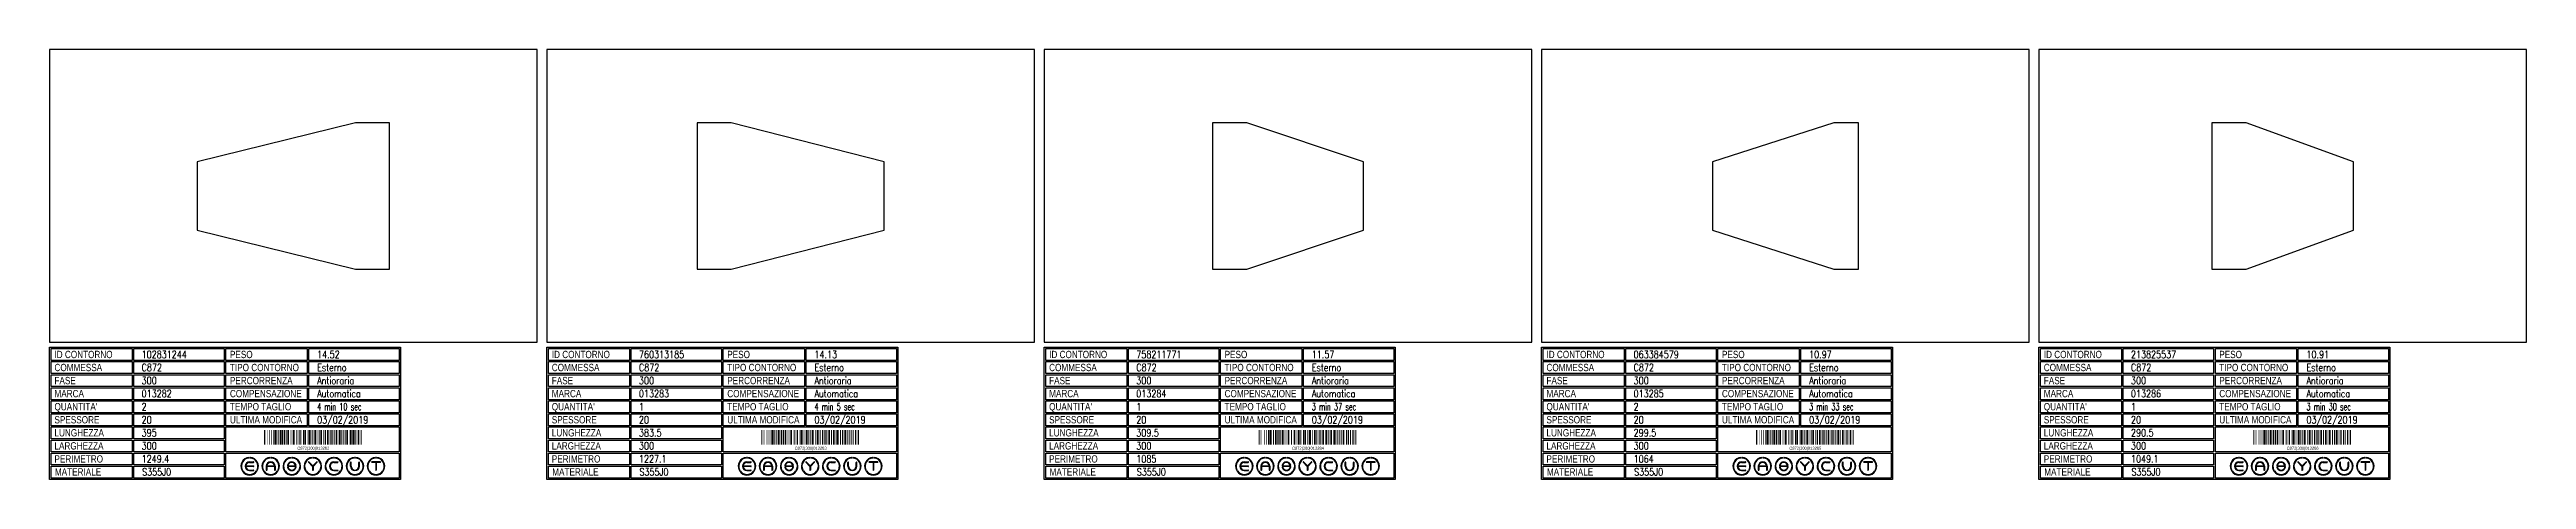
# Model space of a CAD drawing. Header units: millimetres. Extents: x 10000 to 53102, y 10000 to 35064.
# Drawn here: x 15100 to 20180, y 33262 to 34143 of the extents above; entities that cross this region are included whole.
import ezdxf
from ezdxf.enums import TextEntityAlignment as Align

# ---------------------------------------------------------------- set-up
doc = ezdxf.new("R2010")
doc.units = ezdxf.units.MM
doc.styles.add('EasyCutStyle', font='romans.shx', dxfattribs={"width": 0.8})
doc.styles.add('EasyCutStyle1', font='arial.ttf', dxfattribs={"width": 0.8})

# ---------------------------------------------------------------- blocks, each defined once
blk = doc.blocks.new('BlockShape01')
at = {"color": 253}
blk.add_lwpolyline([(0, 0), (720, 0), (720, -271), (0, -271)], close=True, dxfattribs=at)
at = {"color": 2}
for points in [[(3, -2.9), (169.3, -2.9), (169.3, -27.3), (3, -27.3)], [(3, -2.9), (169.3, -2.9), (169.3, -27.3), (3, -27.3)], [(3, -29.6), (169.3, -29.6), (169.3, -54), (3, -54)], [(361.9, -2.9), (528.3, -2.9), (528.3, -27.3), (361.9, -27.3)], [(361.9, -29.6), (528.3, -29.6), (528.3, -54), (361.9, -54)], [(3, -56.4), (169.3, -56.4), (169.3, -80.8), (3, -80.8)], [(3, -83.1), (169.3, -83.1), (169.3, -107.6), (3, -107.6)], [(361.9, -56.4), (528.3, -56.4), (528.3, -80.8), (361.9, -80.8)], [(361.9, -83.1), (528.3, -83.1), (528.3, -107.6), (361.9, -107.6)], [(3, -109.9), (169.3, -109.9), (169.3, -134.3), (3, -134.3)], [(3, -136.7), (169.3, -136.7), (169.3, -161.1), (3, -161.1)], [(361.9, -109.9), (528.3, -109.9), (528.3, -134.3), (361.9, -134.3)], [(361.9, -136.7), (528.3, -136.7), (528.3, -161.1), (361.9, -161.1)], [(3, -163.4), (169.3, -163.4), (169.3, -187.9), (3, -187.9)], [(3, -190.2), (169.3, -190.2), (169.3, -214.6), (3, -214.6)], [(3, -217), (169.3, -217), (169.3, -241.4), (3, -241.4)], [(3, -243.7), (169.3, -243.7), (169.3, -268.1), (3, -268.1)]]:
    blk.add_lwpolyline(points, close=True, dxfattribs=at)
at = {"color": 1}
for points in [[(172.7, -2.9), (358.1, -2.9), (358.1, -27.3), (172.7, -27.3)], [(172.7, -29.6), (358.1, -29.6), (358.1, -54), (172.7, -54)], [(531.6, -2.9), (717, -2.9), (717, -27.3), (531.6, -27.3)], [(531.6, -29.6), (717, -29.6), (717, -54), (531.6, -54)], [(172.7, -56.4), (358.1, -56.4), (358.1, -80.8), (172.7, -80.8)], [(172.7, -83.1), (358.1, -83.1), (358.1, -107.6), (172.7, -107.6)], [(531.6, -56.4), (717, -56.4), (717, -80.8), (531.6, -80.8)], [(531.6, -83.1), (717, -83.1), (717, -107.6), (531.6, -107.6)], [(172.7, -109.9), (358.1, -109.9), (358.1, -134.3), (172.7, -134.3)], [(172.7, -136.7), (358.1, -136.7), (358.1, -161.1), (172.7, -161.1)], [(531.6, -109.9), (717, -109.9), (717, -134.3), (531.6, -134.3)], [(531.6, -136.7), (717, -136.7), (717, -161.1), (531.6, -161.1)], [(172.7, -163.4), (358.1, -163.4), (358.1, -187.9), (172.7, -187.9)], [(172.7, -190.2), (358.1, -190.2), (358.1, -214.6), (172.7, -214.6)], [(361.9, -163.4), (717, -163.4), (717, -214.6), (361.9, -214.6)], [(172.7, -217), (358.1, -217), (358.1, -241.4), (172.7, -241.4)], [(172.7, -243.7), (358.1, -243.7), (358.1, -268.1), (172.7, -268.1)], [(361.9, -217), (717, -217), (717, -268.1), (361.9, -268.1)]]:
    blk.add_lwpolyline(points, close=True, dxfattribs=at)
at = {"color": 161, "style": 'EasyCutStyle1', "width": 0.8}
for s, p in [('COMMESSA', (10.1, -49.1)), ('ID CONTORNO', (10.1, -22.4)), ('TIPO CONTORNO', (370, -49.1)), ('PESO', (370, -22.4)), ('FASE', (10.1, -75.9)), ('MARCA', (10.1, -102.6)), ('COMPENSAZIONE', (370, -102.6)), ('PERCORRENZA', (370, -75.9)), ("QUANTITA'", (10.1, -129.4)), ('SPESSORE', (10.1, -156.2)), ('TEMPO TAGLIO', (370, -129.4)), ('ULTIMA MODIFICA', (370, -156.2)), ('LUNGHEZZA', (10.1, -182.9)), ('LARGHEZZA', (10.1, -209.7)), ('PERIMETRO', (10.1, -236.5)), ('MATERIALE', (11, -263.2))]:
    blk.add_text(s, height=15, dxfattribs=at).set_placement(p)
at = {"style": 'EasyCutStyle'}
for tag, p, width in [('ORDERSHAPE', (188.9, -49.1), 0.8), ('IDSHAPE', (188.9, -22.4), 0.8), ('TYPESHAPE', (548.8, -49.1), 0.8), ('WEIGTHSHAPE', (548.8, -22.4), 0.8), ('PHASESHAPE', (188.9, -75.9), 0.8), ('MKSHAPE', (188.9, -102.6), 0.8), ('JOUSHAPE', (548.8, -75.9), 0.8), ('COMPSHAPE', (548.8, -102.6), 0.8), ('TKSHAPE', (188.9, -156.2), 0.8), ('QTASHAPE', (188.9, -129.4), 0.8), ('TIMECUTSHAPE', (548.8, -129.4), 0.65), ('LASTMODIFYSHAPE', (548.8, -156.2), 0.8), ('LENGTHSHAPE', (188.9, -182.9), 0.8), ('HEIGHTSHAPE', (188.9, -209.7), 0.8), ('PERIMETERSHAPE', (188.9, -236.5), 0.8), ('MATSHAPE', (189.8, -263.2), 0.8)]:
    blk.add_attdef(tag, p, '', height=15, dxfattribs=dict(at, width=width))
blk = doc.blocks.new('Logo')
for color, points in [(140, [(-144.9, -7.2, -1), (-145.9, -7.6, -0.520567), (-131.2, 17.9, -1), (-131.1, 16.9, 0.520567)]), (256, [(-121.7, 0.5), (-137.5, 0.5, -0.394366), (-129.6, 7.9), (-121.7, 7.9, 1), (-121.7, 9), (-129.6, 9, 1), (-129.6, -9), (-121.7, -9, 1), (-121.7, -7.9), (-129.6, -7.9, -0.394366), (-137.5, -0.5), (-121.7, -0.5, 1)]), (140, [(-114.3, -7.2, 1), (-113.3, -7.6, 0.520567), (-128, 17.9, 0.916853), (-128.2, 16.9, 0.043377), (-128.1, 16.9, -0.520567)]), (140, [(-101.7, -7.2, -1), (-102.7, -7.6, -0.520567), (-88, 17.9, -1), (-87.9, 16.9, 0.520567)]), (140, [(-71.1, -7.2, 1), (-70.1, -7.6, 0.520567), (-84.8, 17.9, 1), (-84.9, 16.9, -0.520567)]), (140, [(-58.5, -7.2, -1), (-59.5, -7.6, -0.520567), (-44.8, 17.9, -1), (-44.7, 16.9, 0.520567)]), (256, [(-36.6, -0.5, -0.486114), (-35.5, -1.9, -0.776377), (-50.9, -2, 1), (-51.9, -2.3, 0.776377), (-34.5, -2.1, 0.486114), (-36.6, 0.5), (-49.8, 0.5, -0.486114), (-50.9, 1.9, -0.776377), (-35.5, 2, 1), (-34.5, 2.3, 0.776377), (-51.9, 2.1, 0.486114), (-49.8, -0.5)]), (140, [(-27.9, -7.2, 1), (-26.9, -7.6, 0.520567), (-41.6, 17.9, 1), (-41.7, 16.9, -0.520567)]), (140, [(-15.3, -7.2, -1), (-16.3, -7.6, -0.520567), (-1.6, 17.9, -1), (-1.5, 16.9, 0.520567)]), (256, [(0, 0.8), (-8.1, 8.8, 1), (-8.8, 8.1), (-0.5, -0.2), (-0.5, -7.9, 1), (0.5, -7.9), (0.5, -0.2), (8.8, 8.1, 1), (8.1, 8.8)]), (140, [(15.3, -7.2, 1), (16.3, -7.6, 0.520567), (1.6, 17.9, 1), (1.5, 16.9, -0.520567)]), (140, [(27.9, -7.2, -1), (26.9, -7.6, -0.520567), (41.6, 17.9, -1), (41.7, 16.9, 0.520567)]), (256, [(43.2, -9), (51.1, -9, 1), (51.1, -7.9), (43.2, -7.9, -1), (43.2, 7.9), (51.1, 7.9, 1), (51.1, 9), (43.2, 9, 1)]), (140, [(58.5, -7.2, 1), (59.5, -7.6, 0.520567), (44.8, 17.9, 1), (44.7, 16.9, -0.520567)]), (140, [(71.1, -7.2, -1), (70.1, -7.6, -0.520567), (84.8, 17.9, -1), (84.9, 16.9, 0.520567)]), (256, [(78.5, 0), (78.5, 7.9, 1), (77.4, 7.9), (77.4, 0, 1), (95.4, 0), (95.4, 7.9, 1), (94.3, 7.9), (94.3, 0, -1)]), (140, [(101.7, -7.2, 1), (102.7, -7.6, 0.520567), (88, 17.9, 1), (87.9, 16.9, -0.520567)]), (140, [(114.3, -7.2, -1), (113.3, -7.6, -0.520567), (128, 17.9, -1), (128.1, 16.9, 0.520567)]), (256, [(121.1, 9, 1), (121.1, 7.9), (129.1, 7.9), (129.1, -7.9, 1), (130.1, -7.9), (130.1, 7.9), (138.1, 7.9, 1), (138.1, 9)]), (140, [(144.9, -7.2, 1), (145.9, -7.6, 0.520567), (131.2, 17.9, 1), (131.1, 16.9, -0.520567)]), (140, [(-114.9, -10.3, 1), (-115.7, -9.7, -0.520567), (-143.5, -9.7, 1), (-144.3, -10.3, 0.520567)]), (140, [(-71.7, -10.3, 1), (-72.5, -9.7, -0.520567), (-100.3, -9.7, 1), (-101.1, -10.3, 0.520567)]), (140, [(-28.5, -10.3, 1), (-29.3, -9.7, -0.520567), (-57.1, -9.7, 1), (-57.9, -10.3, 0.520567)]), (140, [(14.7, -10.3, 1), (13.9, -9.7, -0.520567), (-13.9, -9.7, 1), (-14.7, -10.3, 0.520567)]), (140, [(57.9, -10.3, 1), (57.1, -9.7, -0.520567), (29.3, -9.7, 1), (28.5, -10.3, 0.520567)]), (140, [(101.1, -10.3, 1), (100.3, -9.7, -0.520567), (72.5, -9.7, 1), (71.7, -10.3, 0.520567)]), (140, [(144.3, -10.3, 1), (143.5, -9.7, -0.520567), (115.7, -9.7, 1), (114.9, -10.3, 0.520567)])]:
    blk.add_hatch(color=color).paths.add_polyline_path(points)
h = blk.add_hatch(color=256)
h.paths.add_polyline_path([(-78.5, -0.5), (-78.5, -7.9, 1), (-77.4, -7.9), (-77.4, 0, 1), (-95.4, 0), (-95.4, -7.9, 1), (-94.3, -7.9), (-94.3, -0.5)])
h.paths.add_polyline_path([(-94.3, 0.5, -0.933992), (-78.5, 0.5)], flags=16)
for p, q in [((-121.7, 0.5), (-137.5, 0.5)), ((-129.6, 9), (-121.7, 9)), ((-129.6, 7.9), (-121.7, 7.9)), ((-95.4, 0), (-95.4, -7.9)), ((-78.5, 0.5), (-94.3, 0.5)), ((-77.4, 0), (-77.4, -7.9)), ((-36.6, 0.5), (-49.8, 0.5)), ((-0.5, -0.2), (-8.8, 8.1)), ((0, 0.8), (-8.1, 8.8)), ((0, 0.8), (8.1, 8.8)), ((0.5, -0.2), (8.8, 8.1)), ((43.2, 9), (51.1, 9)), ((43.2, 7.9), (51.1, 7.9)), ((77.4, 0), (77.4, 7.9)), ((78.5, 0), (78.5, 7.9)), ((94.3, 0), (94.3, 7.9)), ((95.4, 0), (95.4, 7.9)), ((138.1, 9), (121.1, 9)), ((129.1, 7.9), (121.1, 7.9)), ((129.1, 7.9), (129.1, -7.9)), ((130.1, 7.9), (130.1, -7.9)), ((138.1, 7.9), (130.1, 7.9)), ((-121.7, -0.5), (-137.5, -0.5)), ((-129.6, -7.9), (-121.7, -7.9)), ((-129.6, -9), (-121.7, -9)), ((-94.3, -0.5), (-94.3, -7.9)), ((-78.5, -0.5), (-94.3, -0.5)), ((-78.5, -0.5), (-78.5, -7.9)), ((-36.6, -0.5), (-49.8, -0.5)), ((-0.5, -0.2), (-0.5, -7.9)), ((0.5, -0.2), (0.5, -7.9)), ((43.2, -7.9), (51.1, -7.9)), ((43.2, -9), (51.1, -9))]:
    blk.add_line(p, q)
at = {"color": 140}
for centre, radius, start, end in [((-129.6, 0), 18, 95, 205), ((-129.6, 0), 16.9, 95, 205), ((-131.1, 17.4), 0.54, 275, 95), ((-128.1, 17.4), 0.54, 85, 265), ((-129.6, 0), 16.9, 335, 85), ((-129.6, 0), 18, 335, 85), ((-86.4, 0), 18, 95, 205), ((-86.4, 0), 16.9, 95, 205), ((-87.9, 17.4), 0.54, 275, 95), ((-84.9, 17.4), 0.54, 85, 265), ((-86.4, 0), 16.9, 335, 85), ((-86.4, 0), 18, 335, 85), ((-43.2, 0), 18, 95, 205), ((-43.2, 0), 16.9, 95, 205), ((-44.7, 17.4), 0.54, 275, 95), ((-41.7, 17.4), 0.54, 85, 265), ((-43.2, 0), 16.9, 335, 85), ((-43.2, 0), 18, 335, 85), ((0, 0), 18, 95, 205), ((0, 0), 16.9, 95, 205), ((-1.5, 17.4), 0.54, 275, 95), ((1.5, 17.4), 0.54, 85, 265), ((0, 0), 16.9, 335, 85), ((0, 0), 18, 335, 85), ((43.2, 0), 18, 95, 205), ((43.2, 0), 16.9, 95, 205), ((41.7, 17.4), 0.54, 275, 95), ((44.7, 17.4), 0.54, 85, 265), ((43.2, 0), 16.9, 335, 85), ((43.2, 0), 18, 335, 85), ((86.4, 0), 18, 95, 205), ((86.4, 0), 16.9, 95, 205), ((84.9, 17.4), 0.54, 275, 95), ((87.9, 17.4), 0.54, 85, 265), ((86.4, 0), 16.9, 335, 85), ((86.4, 0), 18, 335, 85), ((129.6, 0), 18, 95, 205), ((129.6, 0), 16.9, 95, 205), ((128.1, 17.4), 0.54, 275, 95), ((131.1, 17.4), 0.54, 85, 265), ((129.6, 0), 16.9, 335, 85), ((129.6, 0), 18, 335, 85), ((-145.4, -7.4), 0.54, 205, 25), ((-143.9, -10), 0.54, 35, 215), ((-129.6, 0), 18, 215, 325), ((-129.6, 0), 16.9, 215, 325), ((-115.3, -10), 0.54, 325, 145), ((-113.8, -7.4), 0.54, 155, 335), ((-102.2, -7.4), 0.54, 205, 25), ((-100.7, -10), 0.54, 35, 215), ((-86.4, 0), 18, 215, 325), ((-86.4, 0), 16.9, 215, 325), ((-72.1, -10), 0.54, 325, 145), ((-70.6, -7.4), 0.54, 155, 335), ((-59, -7.4), 0.54, 205, 25), ((-57.5, -10), 0.54, 35, 215), ((-43.2, 0), 18, 215, 325), ((-43.2, 0), 16.9, 215, 325), ((-28.9, -10), 0.54, 325, 145), ((-27.4, -7.4), 0.54, 155, 335), ((-15.8, -7.4), 0.54, 205, 25), ((-14.3, -10), 0.54, 35, 215), ((0, 0), 18, 215, 325), ((0, 0), 16.9, 215, 325), ((14.3, -10), 0.54, 325, 145), ((15.8, -7.4), 0.54, 155, 335), ((27.4, -7.4), 0.54, 205, 25), ((28.9, -10), 0.54, 35, 215), ((43.2, 0), 18, 215, 325), ((43.2, 0), 16.9, 215, 325), ((57.5, -10), 0.54, 325, 145), ((59, -7.4), 0.54, 155, 335), ((70.6, -7.4), 0.54, 205, 25), ((72.1, -10), 0.54, 35, 215), ((86.4, 0), 18, 215, 325), ((86.4, 0), 16.9, 215, 325), ((100.7, -10), 0.54, 325, 145), ((102.2, -7.4), 0.54, 155, 335), ((113.8, -7.4), 0.54, 205, 25), ((115.3, -10), 0.54, 35, 215), ((129.6, 0), 18, 215, 325), ((129.6, 0), 16.9, 215, 325), ((143.9, -10), 0.54, 325, 145), ((145.4, -7.4), 0.54, 155, 335)]:
    blk.add_arc(centre, radius, start, end, dxfattribs=at)
for centre, radius, start, end in [((-129.6, 0), 9, 90, 270), ((-129.6, 0), 7.92, 90, 176.0904), ((-121.7, 8.5), 0.54, 270, 90), ((-121.7, 0), 0.54, 270, 90), ((-86.4, 0), 9, 0, 180), ((-86.4, 0), 7.92, 3.9096, 176.0904), ((-49.8, 1.6), 2.16, 166.2998, 270), ((-43.2, 0), 9, 15, 166.2998), ((-43.2, 0), 7.92, 15, 166.2998), ((-49.8, 1.6), 1.08, 166.2998, 270), ((-36.6, -1.6), 2.16, 346.2998, 90), ((-35, 2.2), 0.54, 195, 15), ((-8.5, 8.5), 0.54, 45, 225), ((8.5, 8.5), 0.54, 315, 135), ((43.2, 0), 9, 90, 270), ((43.2, 0), 7.92, 90, 270), ((51.1, 8.5), 0.54, 270, 90), ((77.9, 7.9), 0.54, 0, 180), ((86.4, 0), 9, 180, 0), ((86.4, 0), 7.92, 180, 0), ((94.9, 7.9), 0.54, 0, 180), ((121.1, 8.5), 0.54, 90, 270), ((138.1, 8.5), 0.54, 270, 90), ((-129.6, 0), 7.92, 183.9096, 270), ((-121.7, -8.5), 0.54, 270, 90), ((-94.9, -7.9), 0.54, 180, 0), ((-77.9, -7.9), 0.54, 180, 0), ((-51.4, -2.2), 0.54, 15, 195), ((-43.2, 0), 9, 195, 346.2998), ((-43.2, 0), 7.92, 195, 346.2998), ((-36.6, -1.6), 1.08, 346.2998, 90), ((0, -7.9), 0.54, 180, 0), ((51.1, -8.5), 0.54, 270, 90), ((129.6, -7.9), 0.54, 180, 0)]:
    blk.add_arc(centre, radius, start, end)
blk = doc.blocks.new('102831244_128', base_point=(237.5, -370))
at = {"linetype": 'Continuous'}
for points, const_width in [([(238.5, -370), (238.5, -340)], 2), ([(241, -370), (241, -340)], 1), ([(244, -370), (244, -340)], 1), ([(249, -370), (249, -340)], 1), ([(253, -370), (253, -340)], 1), ([(257.5, -370), (257.5, -340)], 2), ([(261, -370), (261, -340)], 3), ([(264, -370), (264, -340)], 1), ([(267.5, -370), (267.5, -340)], 2), ([(272, -370), (272, -340)], 3), ([(275.5, -370), (275.5, -340)], 2), ([(279, -370), (279, -340)], 3), ([(282.5, -370), (282.5, -340)], 2), ([(287, -370), (287, -340)], 3), ([(291, -370), (291, -340)], 1), ([(293, -370), (293, -340)], 1), ([(295, -370), (295, -340)], 1), ([(298.5, -370), (298.5, -340)], 4), ([(304.5, -370), (304.5, -340)], 2), ([(308, -370), (308, -340)], 1), ([(311, -370), (311, -340)], 3), ([(315, -370), (315, -340)], 1), ([(319, -370), (319, -340)], 3), ([(322.5, -370), (322.5, -340)], 2), ([(326, -370), (326, -340)], 1), ([(330, -370), (330, -340)], 3), ([(333.5, -370), (333.5, -340)], 2), ([(337, -370), (337, -340)], 1), ([(339, -370), (339, -340)], 1), ([(342.5, -370), (342.5, -340)], 4), ([(348, -370), (348, -340)], 1), ([(352, -370), (352, -340)], 3), ([(355.5, -370), (355.5, -340)], 2), ([(359, -370), (359, -340)], 1), ([(363, -370), (363, -340)], 3), ([(367.5, -370), (367.5, -340)], 2), ([(370.5, -370), (370.5, -340)], 2), ([(374, -370), (374, -340)], 1), ([(377, -370), (377, -340)], 3), ([(381.5, -370), (381.5, -340)], 2), ([(386, -370), (386, -340)], 3), ([(390, -370), (390, -340)], 1), ([(393, -370), (393, -340)], 3), ([(396, -370), (396, -340)], 1), ([(399.5, -370), (399.5, -340)], 2), ([(403.5, -370), (403.5, -340)], 2), ([(408, -370), (408, -340)], 3), ([(412, -370), (412, -340)], 1), ([(414.5, -370), (414.5, -340)], 2), ([(417.5, -370), (417.5, -340)], 2), ([(421.5, -370), (421.5, -340)], 4), ([(425.5, -370), (425.5, -340)], 2), ([(431, -370), (431, -340)], 3), ([(434, -370), (434, -340)], 1), ([(436.5, -370), (436.5, -340)], 2)]:
    blk.add_lwpolyline(points, dxfattribs=dict(at, const_width=const_width))
blk.add_text('C872|300|013282', height=6).set_placement((338.5, -380.5), align=Align.CENTER)
blk = doc.blocks.new('760313185_128', base_point=(231.75, -370))
at = {"linetype": 'Continuous'}
for points, const_width in [([(232.75, -370), (232.75, -340)], 2), ([(235.25, -370), (235.25, -340)], 1), ([(238.25, -370), (238.25, -340)], 1), ([(243.25, -370), (243.25, -340)], 1), ([(247.25, -370), (247.25, -340)], 1), ([(251.75, -370), (251.75, -340)], 2), ([(255.25, -370), (255.25, -340)], 3), ([(258.25, -370), (258.25, -340)], 1), ([(261.75, -370), (261.75, -340)], 2), ([(266.25, -370), (266.25, -340)], 3), ([(269.75, -370), (269.75, -340)], 2), ([(273.25, -370), (273.25, -340)], 3), ([(276.75, -370), (276.75, -340)], 2), ([(281.25, -370), (281.25, -340)], 3), ([(285.25, -370), (285.25, -340)], 1), ([(287.25, -370), (287.25, -340)], 1), ([(289.25, -370), (289.25, -340)], 1), ([(292.75, -370), (292.75, -340)], 4), ([(298.75, -370), (298.75, -340)], 2), ([(302.25, -370), (302.25, -340)], 1), ([(305.25, -370), (305.25, -340)], 3), ([(309.25, -370), (309.25, -340)], 1), ([(313.25, -370), (313.25, -340)], 3), ([(316.75, -370), (316.75, -340)], 2), ([(320.25, -370), (320.25, -340)], 1), ([(324.25, -370), (324.25, -340)], 3), ([(327.75, -370), (327.75, -340)], 2), ([(331.25, -370), (331.25, -340)], 1), ([(333.25, -370), (333.25, -340)], 1), ([(336.75, -370), (336.75, -340)], 4), ([(342.25, -370), (342.25, -340)], 1), ([(346.25, -370), (346.25, -340)], 3), ([(349.75, -370), (349.75, -340)], 2), ([(353.25, -370), (353.25, -340)], 1), ([(357.25, -370), (357.25, -340)], 3), ([(361.75, -370), (361.75, -340)], 2), ([(364.75, -370), (364.75, -340)], 2), ([(368.25, -370), (368.25, -340)], 1), ([(371.25, -370), (371.25, -340)], 3), ([(375.75, -370), (375.75, -340)], 2), ([(380.25, -370), (380.25, -340)], 3), ([(384.25, -370), (384.25, -340)], 1), ([(387.25, -370), (387.25, -340)], 3), ([(390.25, -370), (390.25, -340)], 1), ([(393.75, -370), (393.75, -340)], 2), ([(397.75, -370), (397.75, -340)], 2), ([(401.25, -370), (401.25, -340)], 1), ([(404.25, -370), (404.25, -340)], 3), ([(408.75, -370), (408.75, -340)], 2), ([(412.75, -370), (412.75, -340)], 2), ([(415.75, -370), (415.75, -340)], 2), ([(419.75, -370), (419.75, -340)], 2), ([(425.25, -370), (425.25, -340)], 3), ([(428.25, -370), (428.25, -340)], 1), ([(430.75, -370), (430.75, -340)], 2)]:
    blk.add_lwpolyline(points, dxfattribs=dict(at, const_width=const_width))
blk.add_text('C872|300|013283', height=6).set_placement((332.75, -380.5), align=Align.CENTER)
blk = doc.blocks.new('758211771_128', base_point=(194.75, -370))
at = {"linetype": 'Continuous'}
for points, const_width in [([(195.75, -370), (195.75, -340)], 2), ([(198.25, -370), (198.25, -340)], 1), ([(201.25, -370), (201.25, -340)], 1), ([(206.25, -370), (206.25, -340)], 1), ([(210.25, -370), (210.25, -340)], 1), ([(214.75, -370), (214.75, -340)], 2), ([(218.25, -370), (218.25, -340)], 3), ([(221.25, -370), (221.25, -340)], 1), ([(224.75, -370), (224.75, -340)], 2), ([(229.25, -370), (229.25, -340)], 3), ([(232.75, -370), (232.75, -340)], 2), ([(236.25, -370), (236.25, -340)], 3), ([(239.75, -370), (239.75, -340)], 2), ([(244.25, -370), (244.25, -340)], 3), ([(248.25, -370), (248.25, -340)], 1), ([(250.25, -370), (250.25, -340)], 1), ([(252.25, -370), (252.25, -340)], 1), ([(255.75, -370), (255.75, -340)], 4), ([(261.75, -370), (261.75, -340)], 2), ([(265.25, -370), (265.25, -340)], 1), ([(268.25, -370), (268.25, -340)], 3), ([(272.25, -370), (272.25, -340)], 1), ([(276.25, -370), (276.25, -340)], 3), ([(279.75, -370), (279.75, -340)], 2), ([(283.25, -370), (283.25, -340)], 1), ([(287.25, -370), (287.25, -340)], 3), ([(290.75, -370), (290.75, -340)], 2), ([(294.25, -370), (294.25, -340)], 1), ([(296.25, -370), (296.25, -340)], 1), ([(299.75, -370), (299.75, -340)], 4), ([(305.25, -370), (305.25, -340)], 1), ([(309.25, -370), (309.25, -340)], 3), ([(312.75, -370), (312.75, -340)], 2), ([(316.25, -370), (316.25, -340)], 1), ([(320.25, -370), (320.25, -340)], 3), ([(324.75, -370), (324.75, -340)], 2), ([(327.75, -370), (327.75, -340)], 2), ([(331.25, -370), (331.25, -340)], 1), ([(334.25, -370), (334.25, -340)], 3), ([(338.75, -370), (338.75, -340)], 2), ([(343.25, -370), (343.25, -340)], 3), ([(347.25, -370), (347.25, -340)], 1), ([(350.25, -370), (350.25, -340)], 3), ([(353.25, -370), (353.25, -340)], 1), ([(356.75, -370), (356.75, -340)], 2), ([(360.75, -370), (360.75, -340)], 2), ([(364.25, -370), (364.25, -340)], 1), ([(368.25, -370), (368.25, -340)], 3), ([(371.25, -370), (371.25, -340)], 1), ([(375.25, -370), (375.25, -340)], 3), ([(378.75, -370), (378.75, -340)], 2), ([(382.75, -370), (382.75, -340)], 2), ([(388.25, -370), (388.25, -340)], 3), ([(391.25, -370), (391.25, -340)], 1), ([(393.75, -370), (393.75, -340)], 2)]:
    blk.add_lwpolyline(points, dxfattribs=dict(at, const_width=const_width))
blk.add_text('C872|300|013284', height=6).set_placement((295.75, -380.5), align=Align.CENTER)
blk = doc.blocks.new('063384579_128', base_point=(189.75, -370))
at = {"linetype": 'Continuous'}
for points, const_width in [([(190.75, -370), (190.75, -340)], 2), ([(193.25, -370), (193.25, -340)], 1), ([(196.25, -370), (196.25, -340)], 1), ([(201.25, -370), (201.25, -340)], 1), ([(205.25, -370), (205.25, -340)], 1), ([(209.75, -370), (209.75, -340)], 2), ([(213.25, -370), (213.25, -340)], 3), ([(216.25, -370), (216.25, -340)], 1), ([(219.75, -370), (219.75, -340)], 2), ([(224.25, -370), (224.25, -340)], 3), ([(227.75, -370), (227.75, -340)], 2), ([(231.25, -370), (231.25, -340)], 3), ([(234.75, -370), (234.75, -340)], 2), ([(239.25, -370), (239.25, -340)], 3), ([(243.25, -370), (243.25, -340)], 1), ([(245.25, -370), (245.25, -340)], 1), ([(247.25, -370), (247.25, -340)], 1), ([(250.75, -370), (250.75, -340)], 4), ([(256.75, -370), (256.75, -340)], 2), ([(260.25, -370), (260.25, -340)], 1), ([(263.25, -370), (263.25, -340)], 3), ([(267.25, -370), (267.25, -340)], 1), ([(271.25, -370), (271.25, -340)], 3), ([(274.75, -370), (274.75, -340)], 2), ([(278.25, -370), (278.25, -340)], 1), ([(282.25, -370), (282.25, -340)], 3), ([(285.75, -370), (285.75, -340)], 2), ([(289.25, -370), (289.25, -340)], 1), ([(291.25, -370), (291.25, -340)], 1), ([(294.75, -370), (294.75, -340)], 4), ([(300.25, -370), (300.25, -340)], 1), ([(304.25, -370), (304.25, -340)], 3), ([(307.75, -370), (307.75, -340)], 2), ([(311.25, -370), (311.25, -340)], 1), ([(315.25, -370), (315.25, -340)], 3), ([(319.75, -370), (319.75, -340)], 2), ([(322.75, -370), (322.75, -340)], 2), ([(326.25, -370), (326.25, -340)], 1), ([(329.25, -370), (329.25, -340)], 3), ([(333.75, -370), (333.75, -340)], 2), ([(338.25, -370), (338.25, -340)], 3), ([(342.25, -370), (342.25, -340)], 1), ([(345.25, -370), (345.25, -340)], 3), ([(348.25, -370), (348.25, -340)], 1), ([(351.75, -370), (351.75, -340)], 2), ([(355.75, -370), (355.75, -340)], 2), ([(359.25, -370), (359.25, -340)], 3), ([(363.25, -370), (363.25, -340)], 1), ([(366.75, -370), (366.75, -340)], 2), ([(369.75, -370), (369.75, -340)], 2), ([(374.75, -370), (374.75, -340)], 2), ([(377.75, -370), (377.75, -340)], 2), ([(383.25, -370), (383.25, -340)], 3), ([(386.25, -370), (386.25, -340)], 1), ([(388.75, -370), (388.75, -340)], 2)]:
    blk.add_lwpolyline(points, dxfattribs=dict(at, const_width=const_width))
blk.add_text('C872|300|013285', height=6).set_placement((290.75, -380.5), align=Align.CENTER)
blk = doc.blocks.new('213825537_128', base_point=(185.25, -370))
at = {"linetype": 'Continuous'}
for points, const_width in [([(186.25, -370), (186.25, -340)], 2), ([(188.75, -370), (188.75, -340)], 1), ([(191.75, -370), (191.75, -340)], 1), ([(196.75, -370), (196.75, -340)], 1), ([(200.75, -370), (200.75, -340)], 1), ([(205.25, -370), (205.25, -340)], 2), ([(208.75, -370), (208.75, -340)], 3), ([(211.75, -370), (211.75, -340)], 1), ([(215.25, -370), (215.25, -340)], 2), ([(219.75, -370), (219.75, -340)], 3), ([(223.25, -370), (223.25, -340)], 2), ([(226.75, -370), (226.75, -340)], 3), ([(230.25, -370), (230.25, -340)], 2), ([(234.75, -370), (234.75, -340)], 3), ([(238.75, -370), (238.75, -340)], 1), ([(240.75, -370), (240.75, -340)], 1), ([(242.75, -370), (242.75, -340)], 1), ([(246.25, -370), (246.25, -340)], 4), ([(252.25, -370), (252.25, -340)], 2), ([(255.75, -370), (255.75, -340)], 1), ([(258.75, -370), (258.75, -340)], 3), ([(262.75, -370), (262.75, -340)], 1), ([(266.75, -370), (266.75, -340)], 3), ([(270.25, -370), (270.25, -340)], 2), ([(273.75, -370), (273.75, -340)], 1), ([(277.75, -370), (277.75, -340)], 3), ([(281.25, -370), (281.25, -340)], 2), ([(284.75, -370), (284.75, -340)], 1), ([(286.75, -370), (286.75, -340)], 1), ([(290.25, -370), (290.25, -340)], 4), ([(295.75, -370), (295.75, -340)], 1), ([(299.75, -370), (299.75, -340)], 3), ([(303.25, -370), (303.25, -340)], 2), ([(306.75, -370), (306.75, -340)], 1), ([(310.75, -370), (310.75, -340)], 3), ([(315.25, -370), (315.25, -340)], 2), ([(318.25, -370), (318.25, -340)], 2), ([(321.75, -370), (321.75, -340)], 1), ([(324.75, -370), (324.75, -340)], 3), ([(329.25, -370), (329.25, -340)], 2), ([(333.75, -370), (333.75, -340)], 3), ([(337.75, -370), (337.75, -340)], 1), ([(340.75, -370), (340.75, -340)], 3), ([(343.75, -370), (343.75, -340)], 1), ([(347.25, -370), (347.25, -340)], 2), ([(351.25, -370), (351.25, -340)], 2), ([(355.75, -370), (355.75, -340)], 3), ([(358.75, -370), (358.75, -340)], 1), ([(361.75, -370), (361.75, -340)], 1), ([(364.75, -370), (364.75, -340)], 3), ([(370.25, -370), (370.25, -340)], 2), ([(373.25, -370), (373.25, -340)], 2), ([(378.75, -370), (378.75, -340)], 3), ([(381.75, -370), (381.75, -340)], 1), ([(384.25, -370), (384.25, -340)], 2)]:
    blk.add_lwpolyline(points, dxfattribs=dict(at, const_width=const_width))
blk.add_text('C872|300|013286', height=6).set_placement((286.25, -380.5), align=Align.CENTER)

msp = doc.modelspace()

# ---------------------------------------------------------------- linework, layer by layer
for p, q in [((16100, 34143), (15100, 34143)), ((15100, 34143), (15100, 33543)), ((16100, 33543), (16100, 34143)), ((17120, 34143), (16120, 34143)), ((16120, 34143), (16120, 33543)), ((17120, 33543), (17120, 34143)), ((18140, 34143), (17140, 34143)), ((17140, 34143), (17140, 33543)), ((18140, 33543), (18140, 34143)), ((19160, 34143), (18160, 34143)), ((18160, 34143), (18160, 33543)), ((19160, 33543), (19160, 34143)), ((20180, 34143), (19180, 34143)), ((19180, 34143), (19180, 33543)), ((20180, 33543), (20180, 34143)), ((15100, 33543), (16100, 33543)), ((16120, 33543), (17120, 33543)), ((17140, 33543), (18140, 33543)), ((18160, 33543), (19160, 33543)), ((19180, 33543), (20180, 33543))]:
    msp.add_line(p, q)
at = {"color": 2}
for points in [[(15727.5, 33693), (15797.5, 33693), (15797.5, 33993), (15727.5, 33993), (15402.5, 33913), (15402.5, 33773)], [(16428.3, 33693), (16498.3, 33693), (16811.8, 33773), (16811.8, 33913), (16498.3, 33993), (16428.3, 33993)], [(17485.3, 33693), (17555.3, 33693), (17794.8, 33773), (17794.8, 33913), (17555.3, 33993), (17485.3, 33993)], [(18759.8, 33693), (18809.8, 33693), (18809.8, 33993), (18759.8, 33993), (18510.3, 33913), (18510.3, 33773)], [(19534.8, 33693), (19604.8, 33693), (19825.3, 33773), (19825.3, 33913), (19604.8, 33993), (19534.8, 33993)]]:
    msp.add_lwpolyline(points, close=True, dxfattribs=at)

# ---------------------------------------------------------------- block references
for p, values in [((15100, 33533), {'IDSHAPE': '102831244', 'ORDERSHAPE': 'C872', 'PHASESHAPE': '300', 'MKSHAPE': '013282', 'TKSHAPE': '20', 'LENGTHSHAPE': '395', 'HEIGHTSHAPE': '300', 'MATSHAPE': 'S355J0', 'LASTMODIFYSHAPE': '03/02/2019', 'PERIMETERSHAPE': '1249.4', 'WEIGTHSHAPE': '14.52', 'TYPESHAPE': 'Esterno', 'JOUSHAPE': 'Antioraria', 'COMPSHAPE': 'Automatica', 'TIMECUTSHAPE': '4 min 10 sec', 'QTASHAPE': '2'}), ((16120, 33533), {'IDSHAPE': '760313185', 'ORDERSHAPE': 'C872', 'PHASESHAPE': '300', 'MKSHAPE': '013283', 'TKSHAPE': '20', 'LENGTHSHAPE': '383.5', 'HEIGHTSHAPE': '300', 'MATSHAPE': 'S355J0', 'LASTMODIFYSHAPE': '03/02/2019', 'PERIMETERSHAPE': '1227.1', 'WEIGTHSHAPE': '14.13', 'TYPESHAPE': 'Esterno', 'JOUSHAPE': 'Antioraria', 'COMPSHAPE': 'Automatica', 'TIMECUTSHAPE': '4 min 5 sec', 'QTASHAPE': '1'}), ((17140, 33533), {'IDSHAPE': '758211771', 'ORDERSHAPE': 'C872', 'PHASESHAPE': '300', 'MKSHAPE': '013284', 'TKSHAPE': '20', 'LENGTHSHAPE': '309.5', 'HEIGHTSHAPE': '300', 'MATSHAPE': 'S355J0', 'LASTMODIFYSHAPE': '03/02/2019', 'PERIMETERSHAPE': '1085', 'WEIGTHSHAPE': '11.57', 'TYPESHAPE': 'Esterno', 'JOUSHAPE': 'Antioraria', 'COMPSHAPE': 'Automatica', 'TIMECUTSHAPE': '3 min 37 sec', 'QTASHAPE': '1'}), ((18160, 33533), {'IDSHAPE': '063384579', 'ORDERSHAPE': 'C872', 'PHASESHAPE': '300', 'MKSHAPE': '013285', 'TKSHAPE': '20', 'LENGTHSHAPE': '299.5', 'HEIGHTSHAPE': '300', 'MATSHAPE': 'S355J0', 'LASTMODIFYSHAPE': '03/02/2019', 'PERIMETERSHAPE': '1064', 'WEIGTHSHAPE': '10.97', 'TYPESHAPE': 'Esterno', 'JOUSHAPE': 'Antioraria', 'COMPSHAPE': 'Automatica', 'TIMECUTSHAPE': '3 min 33 sec', 'QTASHAPE': '2'}), ((19180, 33533), {'IDSHAPE': '213825537', 'ORDERSHAPE': 'C872', 'PHASESHAPE': '300', 'MKSHAPE': '013286', 'TKSHAPE': '20', 'LENGTHSHAPE': '290.5', 'HEIGHTSHAPE': '300', 'MATSHAPE': 'S355J0', 'LASTMODIFYSHAPE': '03/02/2019', 'PERIMETERSHAPE': '1049.1', 'WEIGTHSHAPE': '10.91', 'TYPESHAPE': 'Esterno', 'JOUSHAPE': 'Antioraria', 'COMPSHAPE': 'Automatica', 'TIMECUTSHAPE': '3 min 30 sec', 'QTASHAPE': '1'})]:
    msp.add_blockref('BlockShape01', p).add_auto_attribs(values)
for name, p in [('102831244_128', (15540, 33333.5)), ('760313185_128', (16560, 33333.5)), ('758211771_128', (17580, 33333.5)), ('063384579_128', (18600, 33333.5)), ('213825537_128', (19620, 33333.5)), ('Logo', (15640, 33289)), ('Logo', (16660, 33289)), ('Logo', (17680, 33289)), ('Logo', (18700, 33289)), ('Logo', (19720, 33289))]:
    msp.add_blockref(name, p)

doc.saveas('drawing.dxf')
